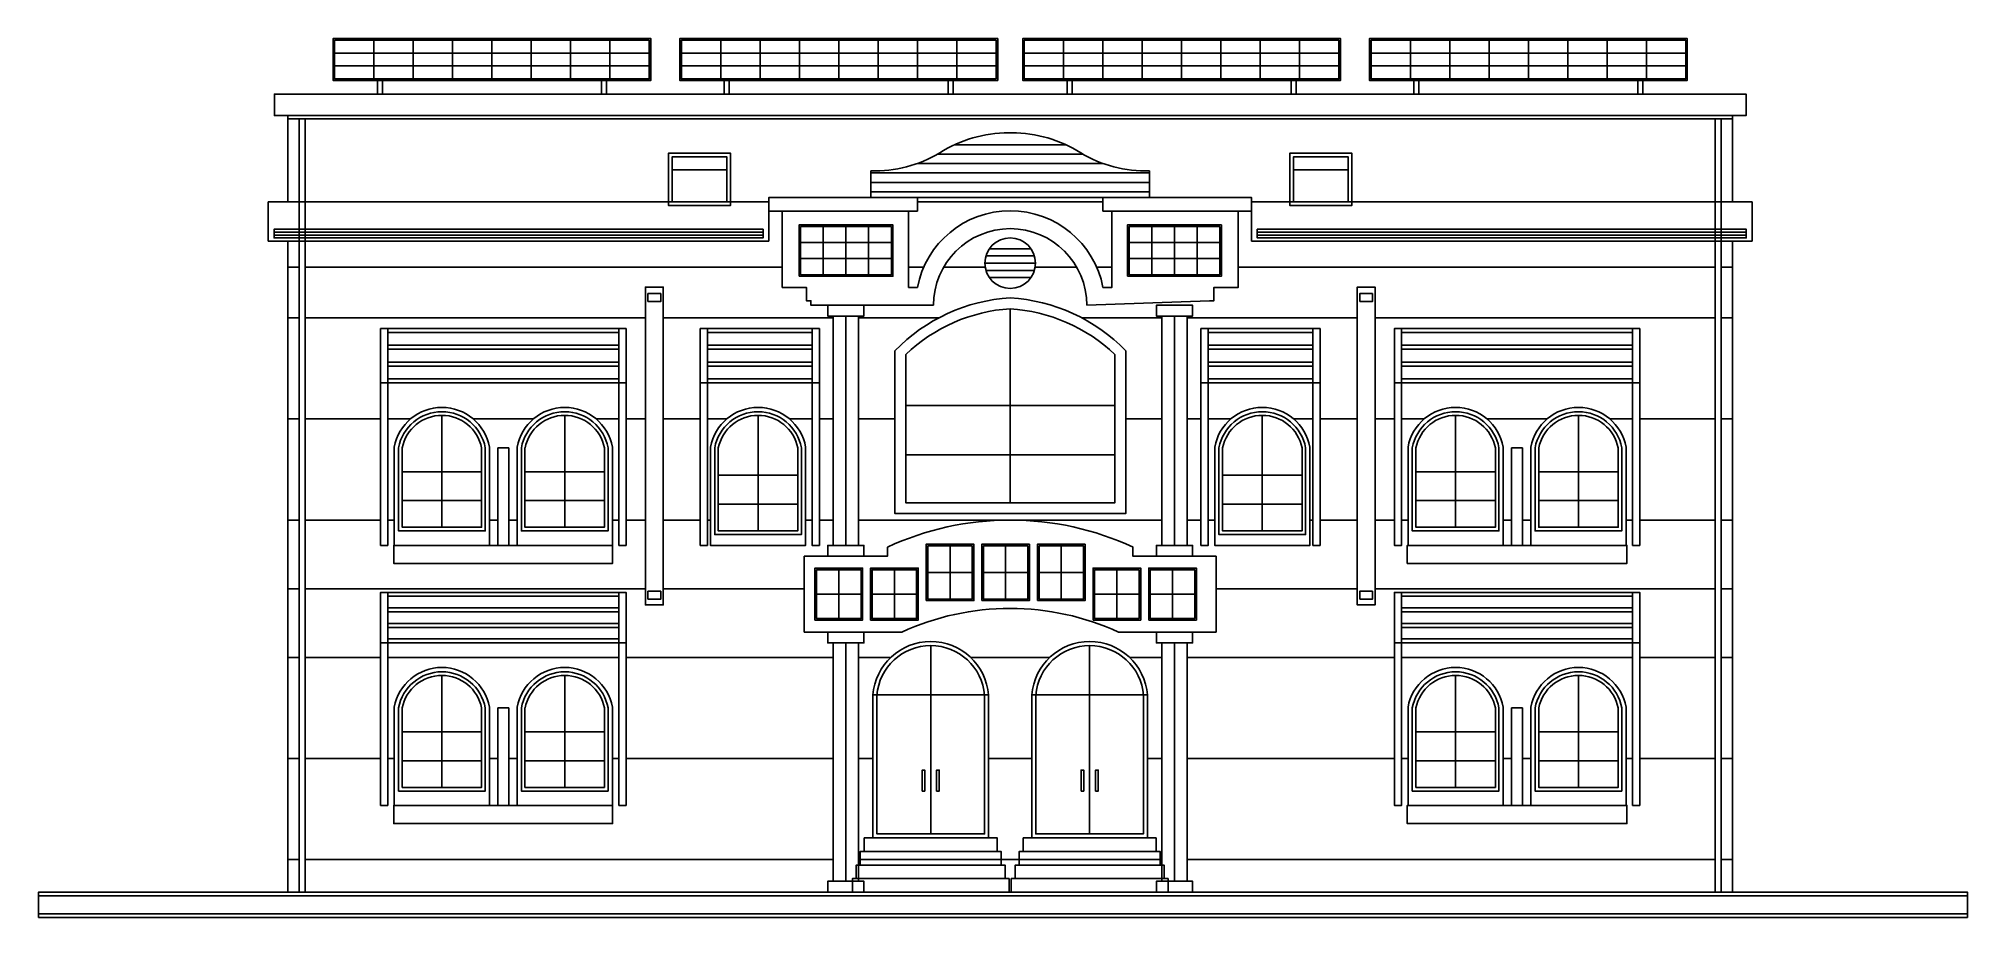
# Model space of a CAD drawing. Header units: inches. Extents: x 384.6 to 411.3, y 114.4 to 126.5.
import ezdxf

# ---------------------------------------------------------------- set-up
doc = ezdxf.new("R2010")
doc.units = ezdxf.units.IN
for name, color, linetype, lineweight in [('01_RETAINED_MASS', 7, 'Continuous', 25), ('02_RETAINED_PROFILES', 7, 'Continuous', 25), ('03_FULL_ARCHED_GLAZING', 7, 'Continuous', 25), ('04_SHADING_FINS', 7, 'Continuous', 25), ('05_SEGMENTED_BIPV', 7, 'Continuous', 25), ('06_VENTILATION', 7, 'Continuous', 25), ('07_ENTRANCES', 7, 'Continuous', 25), ('08_RAINWATER', 7, 'Continuous', 25)]:
    doc.layers.add(name, color=color, linetype=linetype, lineweight=lineweight)

msp = doc.modelspace()

# ---------------------------------------------------------------- linework, layer by layer
at = {"layer": '01_RETAINED_MASS'}
for points in [[(388.023, 125.475), (388.023, 125.43)], [(408.023, 125.475), (388.023, 125.475)], [(388.023, 125.43), (388.023, 124.28)], [(408.023, 125.43), (408.023, 125.475)], [(408.023, 124.28), (408.023, 125.43)], [(396.739, 124.28), (399.307, 124.28)], [(388.023, 123.737), (388.023, 123.375)], [(408.023, 123.375), (408.023, 123.737)], [(388.023, 123.375), (388.023, 122.675)], [(388.023, 123.375), (388.183, 123.375)], [(388.263, 123.375), (394.867, 123.375)], [(396.616, 123.375), (396.826, 123.375)], [(397.103, 123.375), (397.678, 123.375)], [(398.369, 123.375), (398.944, 123.375)], [(399.22, 123.375), (399.431, 123.375)], [(401.179, 123.375), (407.783, 123.375)], [(407.863, 123.375), (408.023, 123.375)], [(408.023, 122.675), (408.023, 123.375)], [(388.023, 122.675), (388.023, 121.275)], [(388.023, 122.675), (388.183, 122.675)], [(388.263, 122.675), (392.973, 122.675)], [(393.22, 122.675), (395.573, 122.675)], [(395.923, 122.675), (397.036, 122.675)], [(399.014, 122.675), (400.123, 122.675)], [(400.473, 122.675), (402.826, 122.675)], [(403.073, 122.675), (407.783, 122.675)], [(407.863, 122.675), (408.023, 122.675)], [(408.023, 121.275), (408.023, 122.675)], [(388.023, 121.275), (388.023, 119.875)], [(388.023, 121.275), (388.183, 121.275)], [(388.263, 121.275), (389.308, 121.275)], [(389.408, 121.275), (389.723, 121.275)], [(390.592, 121.275), (391.423, 121.275)], [(392.292, 121.275), (392.606, 121.275)], [(392.706, 121.275), (392.973, 121.275)], [(393.22, 121.275), (393.733, 121.275)], [(393.833, 121.275), (394.099, 121.275)], [(394.968, 121.275), (395.282, 121.275)], [(395.382, 121.275), (395.573, 121.275)], [(395.923, 121.275), (396.428, 121.275)], [(399.623, 121.275), (400.123, 121.275)], [(400.473, 121.275), (400.664, 121.275)], [(400.764, 121.275), (401.078, 121.275)], [(401.948, 121.275), (402.213, 121.275)], [(402.313, 121.275), (402.826, 121.275)], [(403.073, 121.275), (403.341, 121.275)], [(403.441, 121.275), (403.755, 121.275)], [(404.624, 121.275), (405.455, 121.275)], [(406.324, 121.275), (406.638, 121.275)], [(406.738, 121.275), (407.783, 121.275)], [(407.863, 121.275), (408.023, 121.275)], [(408.023, 119.875), (408.023, 121.275)], [(388.023, 119.875), (388.023, 118.925)], [(388.023, 119.875), (388.183, 119.875)], [(388.263, 119.875), (389.308, 119.875)], [(389.408, 119.875), (389.498, 119.875)], [(390.816, 119.875), (390.932, 119.875)], [(391.082, 119.875), (391.198, 119.875)], [(392.516, 119.875), (392.606, 119.875)], [(392.706, 119.875), (392.973, 119.875)], [(393.22, 119.875), (393.733, 119.875)], [(393.833, 119.875), (393.874, 119.875)], [(395.192, 119.875), (395.282, 119.875)], [(395.382, 119.875), (395.573, 119.875)], [(395.923, 119.875), (400.123, 119.875)], [(400.473, 119.875), (400.664, 119.875)], [(400.764, 119.875), (400.854, 119.875)], [(402.172, 119.875), (402.213, 119.875)], [(402.313, 119.875), (402.826, 119.875)], [(403.073, 119.875), (403.341, 119.875)], [(403.441, 119.875), (403.53, 119.875)], [(404.848, 119.875), (404.964, 119.875)], [(405.114, 119.875), (405.23, 119.875)], [(406.548, 119.875), (406.638, 119.875)], [(406.738, 119.875), (407.783, 119.875)], [(407.863, 119.875), (408.023, 119.875)], [(408.023, 118.925), (408.023, 119.875)], [(388.023, 118.925), (388.023, 117.975)], [(388.023, 118.925), (388.183, 118.925)], [(388.263, 118.925), (392.973, 118.925)], [(393.22, 118.925), (395.173, 118.925)], [(400.873, 118.925), (402.826, 118.925)], [(403.073, 118.925), (407.783, 118.925)], [(407.863, 118.925), (408.023, 118.925)], [(408.023, 117.975), (408.023, 118.925)], [(388.023, 117.975), (388.023, 116.575)], [(388.023, 117.975), (388.183, 117.975)], [(388.263, 117.975), (389.308, 117.975)], [(389.408, 117.975), (392.606, 117.975)], [(392.706, 117.975), (395.573, 117.975)], [(395.923, 117.975), (396.372, 117.975)], [(397.474, 117.975), (398.572, 117.975)], [(399.674, 117.975), (400.123, 117.975)], [(400.473, 117.975), (403.341, 117.975)], [(403.441, 117.975), (406.638, 117.975)], [(406.738, 117.975), (407.783, 117.975)], [(407.863, 117.975), (408.023, 117.975)], [(408.023, 116.575), (408.023, 117.975)], [(388.023, 116.575), (388.023, 115.175)], [(388.023, 116.575), (388.183, 116.575)], [(388.263, 116.575), (389.308, 116.575)], [(389.408, 116.575), (389.498, 116.575)], [(390.816, 116.575), (390.932, 116.575)], [(391.082, 116.575), (391.198, 116.575)], [(392.516, 116.575), (392.606, 116.575)], [(392.706, 116.575), (395.573, 116.575)], [(395.923, 116.575), (396.123, 116.575)], [(397.723, 116.575), (398.323, 116.575)], [(399.923, 116.575), (400.123, 116.575)], [(400.473, 116.575), (403.341, 116.575)], [(403.441, 116.575), (403.53, 116.575)], [(404.848, 116.575), (404.964, 116.575)], [(405.114, 116.575), (405.23, 116.575)], [(406.548, 116.575), (406.638, 116.575)], [(406.738, 116.575), (407.783, 116.575)], [(407.863, 116.575), (408.023, 116.575)], [(408.023, 115.175), (408.023, 116.575)], [(388.023, 115.175), (388.023, 114.725)], [(388.023, 115.175), (388.183, 115.175)], [(388.263, 115.175), (395.573, 115.175)], [(395.923, 115.175), (395.948, 115.175)], [(395.948, 115.175), (397.898, 115.175)], [(397.898, 115.175), (398.148, 115.175)], [(398.148, 115.175), (400.098, 115.175)], [(400.098, 115.175), (400.123, 115.175)], [(400.473, 115.175), (407.783, 115.175)], [(407.863, 115.175), (408.023, 115.175)], [(408.023, 114.725), (408.023, 115.175)], [(388.023, 114.725), (384.574, 114.725), (384.574, 114.675)], [(384.574, 114.675), (384.574, 114.425)], [(384.574, 114.675), (411.273, 114.675)], [(388.023, 114.725), (388.183, 114.725)], [(388.263, 114.725), (395.498, 114.725)], [(395.998, 114.725), (398.008, 114.725)], [(398.008, 114.725), (398.038, 114.725)], [(398.038, 114.725), (400.048, 114.725)], [(400.548, 114.725), (407.783, 114.725)], [(407.863, 114.725), (408.023, 114.725)], [(411.273, 114.675), (411.273, 114.725), (408.023, 114.725)], [(411.273, 114.425), (411.273, 114.675)], [(384.574, 114.425), (411.273, 114.425)], [(384.574, 114.425), (384.574, 114.375), (411.273, 114.375), (411.273, 114.425)]]:
    msp.add_lwpolyline(points, dxfattribs=at)
at = {"layer": '02_RETAINED_PROFILES'}
for points in [[(389.265, 125.771), (387.838, 125.771), (387.838, 125.475), (388.023, 125.475)], [(389.335, 125.771), (389.265, 125.771)], [(392.365, 125.771), (389.335, 125.771)], [(392.435, 125.771), (392.365, 125.771)], [(394.065, 125.771), (392.435, 125.771)], [(394.135, 125.771), (394.065, 125.771)], [(397.165, 125.771), (394.135, 125.771)], [(397.235, 125.771), (397.165, 125.771)], [(398.811, 125.771), (397.235, 125.771)], [(398.881, 125.771), (398.811, 125.771)], [(401.911, 125.771), (398.881, 125.771)], [(401.981, 125.771), (401.911, 125.771)], [(403.611, 125.771), (401.981, 125.771)], [(403.681, 125.771), (403.611, 125.771)], [(406.711, 125.771), (403.681, 125.771)], [(406.781, 125.771), (406.711, 125.771)], [(408.023, 125.475), (408.209, 125.475), (408.209, 125.771), (406.781, 125.771)], [(394.153, 124.28), (394.153, 124.953), (393.293, 124.953), (393.293, 124.28)], [(402.753, 124.28), (402.753, 124.953), (401.893, 124.953), (401.893, 124.28)], [(388.023, 124.28), (387.754, 124.28), (387.754, 123.737), (388.023, 123.737)], [(388.183, 124.28), (388.023, 124.28)], [(388.263, 124.28), (388.183, 124.28)], [(393.293, 124.28), (388.263, 124.28)], [(388.263, 123.737), (394.682, 123.737), (394.682, 124.153)], [(393.343, 124.28), (393.293, 124.28)], [(393.293, 124.28), (393.293, 124.23), (394.153, 124.23), (394.153, 124.28)], [(394.103, 124.28), (393.343, 124.28)], [(394.153, 124.28), (394.103, 124.28)], [(394.682, 124.28), (394.153, 124.28)], [(396.093, 124.338), (394.682, 124.338), (394.682, 124.28)], [(394.682, 124.153), (394.682, 124.28)], [(394.682, 124.153), (394.867, 124.153)], [(394.867, 123.375), (394.867, 124.153)], [(394.867, 124.153), (396.616, 124.153)], [(396.093, 124.338), (396.739, 124.338)], [(396.616, 124.153), (396.739, 124.153), (396.739, 124.28)], [(396.616, 124.153), (396.616, 123.375)], [(396.739, 124.28), (396.739, 124.338)], [(399.307, 124.338), (399.307, 124.28)], [(399.307, 124.338), (399.953, 124.338)], [(399.307, 124.28), (399.307, 124.153), (399.431, 124.153)], [(399.431, 123.375), (399.431, 124.153)], [(399.431, 124.153), (401.179, 124.153)], [(401.364, 124.28), (401.364, 124.338), (399.953, 124.338)], [(401.179, 124.153), (401.179, 123.375)], [(401.179, 124.153), (401.364, 124.153)], [(401.364, 124.28), (401.364, 124.153)], [(401.893, 124.28), (401.364, 124.28)], [(401.364, 124.153), (401.364, 123.737), (407.783, 123.737)], [(401.943, 124.28), (401.893, 124.28)], [(401.893, 124.28), (401.893, 124.23), (402.753, 124.23), (402.753, 124.28)], [(402.703, 124.28), (401.943, 124.28)], [(402.753, 124.28), (402.703, 124.28)], [(407.783, 124.28), (402.753, 124.28)], [(407.863, 124.28), (407.783, 124.28)], [(408.023, 124.28), (407.863, 124.28)], [(408.023, 123.737), (408.292, 123.737), (408.292, 124.28), (408.023, 124.28)], [(388.023, 123.737), (388.183, 123.737)], [(388.183, 123.737), (388.263, 123.737)], [(407.783, 123.737), (407.863, 123.737)], [(407.863, 123.737), (408.023, 123.737)], [(395.498, 122.848), (395.264, 122.848), (395.264, 122.91), (395.203, 122.91), (395.203, 123.095), (394.867, 123.095), (394.867, 123.375)], [(396.616, 123.375), (396.616, 123.095), (396.739, 123.095)], [(401.179, 123.375), (401.179, 123.095), (400.844, 123.095), (400.844, 122.91), (400.782, 122.91), (399.084, 122.848)], [(399.307, 123.095), (399.431, 123.095), (399.431, 123.375)], [(395.998, 122.848), (395.498, 122.848)], [(396.963, 122.848), (395.998, 122.848)], [(389.498, 120.886), (389.498, 119.875)], [(390.816, 119.875), (390.816, 120.886)], [(391.198, 120.886), (391.198, 119.875)], [(392.516, 119.875), (392.516, 120.886)], [(393.874, 120.886), (393.874, 119.875)], [(395.192, 119.875), (395.192, 120.886)], [(400.854, 120.886), (400.854, 119.875)], [(402.172, 119.875), (402.172, 120.886)], [(403.53, 120.886), (403.53, 119.875)], [(404.848, 119.875), (404.848, 120.886)], [(405.23, 120.886), (405.23, 119.875)], [(406.548, 119.875), (406.548, 120.886)], [(389.498, 119.875), (389.498, 119.525)], [(390.816, 119.525), (390.816, 119.875)], [(391.198, 119.875), (391.198, 119.525)], [(392.516, 119.525), (392.516, 119.875)], [(393.874, 119.875), (393.874, 119.525), (395.192, 119.525), (395.192, 119.875)], [(400.854, 119.875), (400.854, 119.525), (402.172, 119.525), (402.172, 119.875)], [(403.53, 119.875), (403.53, 119.525)], [(404.848, 119.525), (404.848, 119.875)], [(405.23, 119.875), (405.23, 119.525)], [(406.548, 119.525), (406.548, 119.875)], [(389.498, 119.525), (389.49, 119.525), (389.49, 119.275), (392.52, 119.275), (392.52, 119.525), (392.516, 119.525)], [(389.498, 119.525), (390.816, 119.525)], [(390.932, 119.525), (390.816, 119.525)], [(391.082, 119.525), (390.932, 119.525)], [(391.198, 119.525), (391.082, 119.525)], [(391.198, 119.525), (392.516, 119.525)], [(403.53, 119.525), (403.52, 119.525), (403.52, 119.275), (406.56, 119.275), (406.56, 119.525), (406.548, 119.525)], [(403.53, 119.525), (404.848, 119.525)], [(404.964, 119.525), (404.848, 119.525)], [(405.114, 119.525), (404.964, 119.525)], [(405.23, 119.525), (405.114, 119.525)], [(405.23, 119.525), (406.548, 119.525)], [(389.498, 117.286), (389.498, 116.575)], [(390.816, 116.575), (390.816, 117.286)], [(391.198, 117.286), (391.198, 116.575)], [(392.516, 116.575), (392.516, 117.286)], [(403.53, 117.286), (403.53, 116.575)], [(404.848, 116.575), (404.848, 117.286)], [(405.23, 117.286), (405.23, 116.575)], [(406.548, 116.575), (406.548, 117.286)], [(389.498, 116.575), (389.498, 115.925)], [(390.816, 115.925), (390.816, 116.575)], [(391.198, 116.575), (391.198, 115.925)], [(392.516, 115.925), (392.516, 116.575)], [(403.53, 116.575), (403.53, 115.925)], [(404.848, 115.925), (404.848, 116.575)], [(405.23, 116.575), (405.23, 115.925)], [(406.548, 115.925), (406.548, 116.575)], [(389.498, 115.925), (389.49, 115.925), (389.49, 115.675), (392.52, 115.675), (392.52, 115.925), (392.516, 115.925)], [(389.498, 115.925), (390.816, 115.925)], [(390.932, 115.925), (390.816, 115.925)], [(391.082, 115.925), (390.932, 115.925)], [(391.198, 115.925), (391.082, 115.925)], [(391.198, 115.925), (392.516, 115.925)], [(403.53, 115.925), (403.52, 115.925), (403.52, 115.675), (406.56, 115.675), (406.56, 115.925), (406.548, 115.925)], [(403.53, 115.925), (404.848, 115.925)], [(404.964, 115.925), (404.848, 115.925)], [(405.114, 115.925), (404.964, 115.925)], [(405.23, 115.925), (405.114, 115.925)], [(405.23, 115.925), (406.548, 115.925)]]:
    msp.add_lwpolyline(points, dxfattribs=at)
for centre, radius, start, end in [((398.023, 122.848), 1.308, 90, 169.1097), ((398.023, 122.848), 1.308, 10.8903, 90), ((398.023, 122.848), 1.061, 90, -180), ((398.023, 122.848), 1.061, 0, 90), ((390.157, 120.765), 0.67, 10.3889, 169.6111), ((391.857, 120.765), 0.67, 10.3889, 169.6111), ((394.533, 120.765), 0.67, 10.3889, 169.6111), ((401.513, 120.765), 0.67, 10.3889, 169.6111), ((404.189, 120.765), 0.67, 10.3889, 169.6111), ((405.889, 120.765), 0.67, 10.3889, 169.6111), ((390.157, 117.165), 0.67, 10.3889, 169.6111), ((391.857, 117.165), 0.67, 10.3889, 169.6111), ((404.189, 117.165), 0.67, 10.3889, 169.6111), ((405.889, 117.165), 0.67, 10.3889, 169.6111)]:
    msp.add_arc(centre, radius, start, end, dxfattribs=at)
at = {"layer": '03_FULL_ARCHED_GLAZING'}
for points in [[(394.103, 124.723), (394.103, 124.903), (393.343, 124.903), (393.343, 124.723)], [(393.343, 124.723), (393.343, 124.28)], [(394.103, 124.28), (394.103, 124.723)], [(402.703, 124.723), (402.703, 124.903), (401.943, 124.903), (401.943, 124.723)], [(401.943, 124.723), (401.943, 124.28)], [(402.703, 124.28), (402.703, 124.723)], [(398.023, 121.46), (398.023, 122.8)], [(396.428, 122.219), (396.428, 121.275)], [(396.578, 122.168), (396.578, 121.46)], [(399.473, 121.46), (399.473, 122.168)], [(399.623, 121.275), (399.623, 122.219)], [(390.157, 120.545), (390.157, 121.325)], [(391.857, 120.545), (391.857, 121.325)], [(394.533, 120.495), (394.533, 121.325)], [(396.428, 121.275), (396.428, 119.966), (399.623, 119.966), (399.623, 121.275)], [(396.578, 121.46), (396.578, 120.78)], [(396.578, 121.46), (398.023, 121.46)], [(398.023, 120.78), (398.023, 121.46)], [(398.023, 121.46), (399.473, 121.46)], [(399.473, 120.78), (399.473, 121.46)], [(401.513, 120.495), (401.513, 121.325)], [(404.189, 120.545), (404.189, 121.325)], [(405.889, 120.545), (405.889, 121.325)], [(389.557, 120.875), (389.557, 119.725), (390.757, 119.725), (390.757, 120.875)], [(389.607, 120.875), (389.607, 120.545)], [(390.707, 120.545), (390.707, 120.875)], [(391.257, 120.875), (391.257, 119.725), (392.457, 119.725), (392.457, 120.875)], [(391.307, 120.875), (391.307, 120.545)], [(392.407, 120.545), (392.407, 120.875)], [(393.933, 120.875), (393.933, 119.675), (395.133, 119.675), (395.133, 120.875)], [(393.983, 120.875), (393.983, 120.495)], [(395.083, 120.495), (395.083, 120.875)], [(396.578, 120.78), (398.023, 120.78)], [(396.578, 120.78), (396.578, 120.116), (398.023, 120.116)], [(398.023, 120.116), (399.473, 120.116), (399.473, 120.78)], [(398.023, 120.116), (398.023, 120.78)], [(398.023, 120.78), (399.473, 120.78)], [(400.913, 120.875), (400.913, 119.675), (402.113, 119.675), (402.113, 120.875)], [(400.963, 120.875), (400.963, 120.495)], [(402.063, 120.495), (402.063, 120.875)], [(403.589, 120.875), (403.589, 119.725), (404.789, 119.725), (404.789, 120.875)], [(403.639, 120.875), (403.639, 120.545)], [(404.739, 120.545), (404.739, 120.875)], [(405.289, 120.875), (405.289, 119.725), (406.489, 119.725), (406.489, 120.875)], [(405.339, 120.875), (405.339, 120.545)], [(406.439, 120.545), (406.439, 120.875)], [(389.607, 120.545), (389.607, 120.145)], [(389.607, 120.545), (390.157, 120.545)], [(390.157, 120.145), (390.157, 120.545)], [(390.157, 120.545), (390.707, 120.545)], [(390.707, 120.145), (390.707, 120.545)], [(391.307, 120.545), (391.307, 120.145)], [(391.307, 120.545), (391.857, 120.545)], [(391.857, 120.145), (391.857, 120.545)], [(391.857, 120.545), (392.407, 120.545)], [(392.407, 120.145), (392.407, 120.545)], [(393.983, 120.495), (393.983, 120.095)], [(393.983, 120.495), (394.533, 120.495)], [(394.533, 120.095), (394.533, 120.495)], [(394.533, 120.495), (395.083, 120.495)], [(395.083, 120.095), (395.083, 120.495)], [(400.963, 120.495), (400.963, 120.095)], [(400.963, 120.495), (401.513, 120.495)], [(401.513, 120.095), (401.513, 120.495)], [(401.513, 120.495), (402.063, 120.495)], [(402.063, 120.095), (402.063, 120.495)], [(403.639, 120.545), (403.639, 120.145)], [(403.639, 120.545), (404.189, 120.545)], [(404.189, 120.145), (404.189, 120.545)], [(404.189, 120.545), (404.739, 120.545)], [(404.739, 120.145), (404.739, 120.545)], [(405.339, 120.545), (405.339, 120.145)], [(405.339, 120.545), (405.889, 120.545)], [(405.889, 120.145), (405.889, 120.545)], [(405.889, 120.545), (406.439, 120.545)], [(406.439, 120.145), (406.439, 120.545)], [(389.607, 120.145), (390.157, 120.145)], [(389.607, 120.145), (389.607, 119.775), (390.157, 119.775)], [(390.157, 119.775), (390.707, 119.775), (390.707, 120.145)], [(390.157, 119.775), (390.157, 120.145)], [(390.157, 120.145), (390.707, 120.145)], [(391.307, 120.145), (391.857, 120.145)], [(391.307, 120.145), (391.307, 119.775), (391.857, 119.775)], [(391.857, 119.775), (392.407, 119.775), (392.407, 120.145)], [(391.857, 119.775), (391.857, 120.145)], [(391.857, 120.145), (392.407, 120.145)], [(393.983, 120.095), (394.533, 120.095)], [(393.983, 120.095), (393.983, 119.725), (394.533, 119.725)], [(394.533, 119.725), (395.083, 119.725), (395.083, 120.095)], [(394.533, 119.725), (394.533, 120.095)], [(394.533, 120.095), (395.083, 120.095)], [(400.963, 120.095), (401.513, 120.095)], [(400.963, 120.095), (400.963, 119.725), (401.513, 119.725)], [(401.513, 119.725), (402.063, 119.725), (402.063, 120.095)], [(401.513, 119.725), (401.513, 120.095)], [(401.513, 120.095), (402.063, 120.095)], [(403.639, 120.145), (404.189, 120.145)], [(403.639, 120.145), (403.639, 119.775), (404.189, 119.775)], [(404.189, 119.775), (404.739, 119.775), (404.739, 120.145)], [(404.189, 119.775), (404.189, 120.145)], [(404.189, 120.145), (404.739, 120.145)], [(405.339, 120.145), (405.889, 120.145)], [(405.339, 120.145), (405.339, 119.775), (405.889, 119.775)], [(405.889, 119.775), (406.439, 119.775), (406.439, 120.145)], [(405.889, 119.775), (405.889, 120.145)], [(405.889, 120.145), (406.439, 120.145)], [(396.923, 117.454), (396.923, 118.139)], [(399.123, 117.454), (399.123, 118.139)], [(390.157, 116.945), (390.157, 117.725)], [(391.857, 116.945), (391.857, 117.725)], [(404.189, 116.945), (404.189, 117.725)], [(405.889, 116.945), (405.889, 117.725)], [(389.557, 117.275), (389.557, 116.125), (390.757, 116.125), (390.757, 117.275)], [(389.607, 117.275), (389.607, 116.945)], [(390.707, 116.945), (390.707, 117.275)], [(391.257, 117.275), (391.257, 116.125), (392.457, 116.125), (392.457, 117.275)], [(391.307, 117.275), (391.307, 116.945)], [(392.407, 116.945), (392.407, 117.275)], [(396.178, 117.45), (396.178, 115.53), (396.923, 115.53)], [(396.923, 115.53), (396.923, 117.454)], [(396.923, 115.53), (397.668, 115.53), (397.668, 117.45)], [(398.378, 117.45), (398.378, 115.53), (399.123, 115.53)], [(399.123, 115.53), (399.123, 117.454)], [(399.123, 115.53), (399.868, 115.53), (399.868, 117.45)], [(403.589, 117.275), (403.589, 116.125), (404.789, 116.125), (404.789, 117.275)], [(403.639, 117.275), (403.639, 116.945)], [(404.739, 116.945), (404.739, 117.275)], [(405.289, 117.275), (405.289, 116.125), (406.489, 116.125), (406.489, 117.275)], [(405.339, 117.275), (405.339, 116.945)], [(406.439, 116.945), (406.439, 117.275)], [(389.607, 116.945), (389.607, 116.545)], [(389.607, 116.945), (390.157, 116.945)], [(390.157, 116.545), (390.157, 116.945)], [(390.157, 116.945), (390.707, 116.945)], [(390.707, 116.545), (390.707, 116.945)], [(391.307, 116.945), (391.307, 116.545)], [(391.307, 116.945), (391.857, 116.945)], [(391.857, 116.545), (391.857, 116.945)], [(391.857, 116.945), (392.407, 116.945)], [(392.407, 116.545), (392.407, 116.945)], [(403.639, 116.945), (403.639, 116.545)], [(403.639, 116.945), (404.189, 116.945)], [(404.189, 116.545), (404.189, 116.945)], [(404.189, 116.945), (404.739, 116.945)], [(404.739, 116.545), (404.739, 116.945)], [(405.339, 116.945), (405.339, 116.545)], [(405.339, 116.945), (405.889, 116.945)], [(405.889, 116.545), (405.889, 116.945)], [(405.889, 116.945), (406.439, 116.945)], [(406.439, 116.545), (406.439, 116.945)], [(389.607, 116.545), (390.157, 116.545)], [(389.607, 116.545), (389.607, 116.175), (390.157, 116.175)], [(390.157, 116.175), (390.707, 116.175), (390.707, 116.545)], [(390.157, 116.175), (390.157, 116.545)], [(390.157, 116.545), (390.707, 116.545)], [(391.307, 116.545), (391.857, 116.545)], [(391.307, 116.545), (391.307, 116.175), (391.857, 116.175)], [(391.857, 116.175), (392.407, 116.175), (392.407, 116.545)], [(391.857, 116.175), (391.857, 116.545)], [(391.857, 116.545), (392.407, 116.545)], [(403.639, 116.545), (404.189, 116.545)], [(403.639, 116.545), (403.639, 116.175), (404.189, 116.175)], [(404.189, 116.175), (404.739, 116.175), (404.739, 116.545)], [(404.189, 116.175), (404.189, 116.545)], [(404.189, 116.545), (404.739, 116.545)], [(405.339, 116.545), (405.889, 116.545)], [(405.339, 116.545), (405.339, 116.175), (405.889, 116.175)], [(405.889, 116.175), (406.439, 116.175), (406.439, 116.545)], [(405.889, 116.175), (405.889, 116.545)], [(405.889, 116.545), (406.439, 116.545)]]:
    msp.add_lwpolyline(points, dxfattribs=at)
for centre, radius, start, end in [((398.16, 120.547), 2.407, 93.2544, 136.0066), ((397.886, 120.535), 2.419, 44.1217, 86.7603), ((398.17, 120.496), 2.309, 93.6534, 133.5935), ((397.876, 120.482), 2.322, 46.5426, 86.3634), ((390.157, 120.765), 0.61, 10.3889, 169.6111), ((390.157, 120.764), 0.561, 11.4212, 168.5788), ((391.857, 120.765), 0.61, 10.3889, 169.6111), ((391.857, 120.764), 0.561, 11.4212, 168.5788), ((394.533, 120.765), 0.61, 10.3889, 169.6111), ((394.533, 120.764), 0.561, 11.4212, 168.5788), ((401.513, 120.765), 0.61, 10.3889, 169.6111), ((401.513, 120.764), 0.561, 11.4212, 168.5788), ((404.189, 120.765), 0.61, 10.3889, 169.6111), ((404.189, 120.764), 0.561, 11.4212, 168.5788), ((405.889, 120.765), 0.61, 10.3889, 169.6111), ((405.889, 120.764), 0.561, 11.4212, 168.5788), ((396.923, 117.392), 0.747, 4.4316, 175.5684), ((399.123, 117.392), 0.747, 4.4316, 175.5684), ((390.157, 117.165), 0.61, 10.3889, 169.6111), ((391.857, 117.165), 0.61, 10.3889, 169.6111), ((404.189, 117.165), 0.61, 10.3889, 169.6111), ((405.889, 117.165), 0.61, 10.3889, 169.6111), ((390.157, 117.164), 0.561, 11.4212, 168.5788), ((391.857, 117.164), 0.561, 11.4212, 168.5788), ((404.189, 117.164), 0.561, 11.4212, 168.5788), ((405.889, 117.164), 0.561, 11.4212, 168.5788)]:
    msp.add_arc(centre, radius, start, end, dxfattribs=at)
at = {"layer": '04_SHADING_FINS'}
for points in [[(389.265, 125.96), (389.265, 125.771)], [(389.335, 125.96), (389.265, 125.96)], [(389.335, 125.771), (389.335, 125.96)], [(392.365, 125.96), (392.365, 125.771)], [(392.435, 125.96), (392.365, 125.96)], [(392.435, 125.771), (392.435, 125.96)], [(394.065, 125.96), (394.065, 125.771)], [(394.135, 125.96), (394.065, 125.96)], [(394.135, 125.771), (394.135, 125.96)], [(397.165, 125.96), (397.165, 125.771)], [(397.235, 125.96), (397.165, 125.96)], [(397.235, 125.771), (397.235, 125.96)], [(398.811, 125.96), (398.811, 125.771)], [(398.881, 125.96), (398.811, 125.96)], [(398.881, 125.771), (398.881, 125.96)], [(401.911, 125.96), (401.911, 125.771)], [(401.981, 125.96), (401.911, 125.96)], [(401.981, 125.771), (401.981, 125.96)], [(403.611, 125.96), (403.611, 125.771)], [(403.681, 125.96), (403.611, 125.96)], [(403.681, 125.771), (403.681, 125.96)], [(406.711, 125.96), (406.711, 125.771)], [(406.781, 125.96), (406.711, 125.96)], [(406.781, 125.771), (406.781, 125.96)], [(395.498, 122.848), (395.498, 122.698), (395.573, 122.698)], [(395.923, 122.698), (395.998, 122.698), (395.998, 122.848)], [(400.473, 122.698), (400.548, 122.698), (400.548, 122.848), (400.048, 122.848), (400.048, 122.698), (400.123, 122.698)], [(395.573, 122.698), (395.573, 122.675)], [(395.748, 122.698), (395.573, 122.698)], [(395.573, 122.675), (395.573, 121.275)], [(395.748, 119.525), (395.748, 122.698)], [(395.923, 122.698), (395.748, 122.698)], [(395.923, 122.675), (395.923, 122.698)], [(395.923, 121.275), (395.923, 122.675)], [(400.123, 122.698), (400.123, 122.675)], [(400.298, 122.698), (400.123, 122.698)], [(400.123, 122.675), (400.123, 121.275)], [(400.298, 119.525), (400.298, 122.698)], [(400.473, 122.698), (400.298, 122.698)], [(400.473, 122.675), (400.473, 122.698)], [(400.473, 121.275), (400.473, 122.675)], [(389.408, 122.525), (389.308, 122.525), (389.308, 121.775)], [(389.408, 122.47), (389.408, 122.525)], [(392.606, 122.525), (389.408, 122.525)], [(389.408, 122.294), (389.408, 122.47)], [(389.408, 122.47), (392.606, 122.47)], [(389.408, 122.239), (389.408, 122.294)], [(392.606, 122.294), (389.408, 122.294)], [(392.606, 122.525), (392.606, 122.47)], [(392.706, 121.775), (392.706, 122.525), (392.606, 122.525)], [(392.606, 122.47), (392.606, 122.294)], [(392.606, 122.294), (392.606, 122.239)], [(393.833, 122.525), (393.733, 122.525), (393.733, 121.775)], [(393.833, 122.47), (393.833, 122.525)], [(395.282, 122.525), (393.833, 122.525)], [(393.833, 122.294), (393.833, 122.47)], [(393.833, 122.47), (395.282, 122.47)], [(393.833, 122.239), (393.833, 122.294)], [(395.282, 122.294), (393.833, 122.294)], [(395.282, 122.525), (395.282, 122.47)], [(395.382, 121.775), (395.382, 122.525), (395.282, 122.525)], [(395.282, 122.47), (395.282, 122.294)], [(395.282, 122.294), (395.282, 122.239)], [(400.764, 122.525), (400.664, 122.525), (400.664, 121.775)], [(400.764, 122.47), (400.764, 122.525)], [(402.213, 122.525), (400.764, 122.525)], [(400.764, 122.294), (400.764, 122.47)], [(400.764, 122.47), (402.213, 122.47)], [(400.764, 122.239), (400.764, 122.294)], [(402.213, 122.294), (400.764, 122.294)], [(402.213, 122.525), (402.213, 122.47)], [(402.313, 121.775), (402.313, 122.525), (402.213, 122.525)], [(402.213, 122.47), (402.213, 122.294)], [(402.213, 122.294), (402.213, 122.239)], [(403.441, 122.525), (403.341, 122.525), (403.341, 121.775)], [(403.441, 122.47), (403.441, 122.525)], [(406.638, 122.525), (403.441, 122.525)], [(403.441, 122.294), (403.441, 122.47)], [(403.441, 122.47), (406.638, 122.47)], [(403.441, 122.239), (403.441, 122.294)], [(406.638, 122.294), (403.441, 122.294)], [(406.638, 122.525), (406.638, 122.47)], [(406.738, 121.775), (406.738, 122.525), (406.638, 122.525)], [(406.638, 122.47), (406.638, 122.294)], [(406.638, 122.294), (406.638, 122.239)], [(389.408, 122.062), (389.408, 122.239)], [(389.408, 122.239), (392.606, 122.239)], [(389.408, 122.007), (389.408, 122.062)], [(392.606, 122.062), (389.408, 122.062)], [(392.606, 122.239), (392.606, 122.062)], [(392.606, 122.062), (392.606, 122.007)], [(393.833, 122.062), (393.833, 122.239)], [(393.833, 122.239), (395.282, 122.239)], [(393.833, 122.007), (393.833, 122.062)], [(395.282, 122.062), (393.833, 122.062)], [(395.282, 122.239), (395.282, 122.062)], [(395.282, 122.062), (395.282, 122.007)], [(400.764, 122.062), (400.764, 122.239)], [(400.764, 122.239), (402.213, 122.239)], [(400.764, 122.007), (400.764, 122.062)], [(402.213, 122.062), (400.764, 122.062)], [(402.213, 122.239), (402.213, 122.062)], [(402.213, 122.062), (402.213, 122.007)], [(403.441, 122.062), (403.441, 122.239)], [(403.441, 122.239), (406.638, 122.239)], [(403.441, 122.007), (403.441, 122.062)], [(406.638, 122.062), (403.441, 122.062)], [(406.638, 122.239), (406.638, 122.062)], [(406.638, 122.062), (406.638, 122.007)], [(389.308, 121.775), (389.308, 121.275)], [(389.308, 121.775), (389.408, 121.775)], [(389.408, 121.83), (389.408, 122.007)], [(389.408, 122.007), (392.606, 122.007)], [(389.408, 121.775), (389.408, 121.83)], [(392.606, 121.83), (389.408, 121.83)], [(389.408, 121.275), (389.408, 121.775)], [(389.408, 121.775), (392.606, 121.775)], [(392.606, 122.007), (392.606, 121.83)], [(392.606, 121.83), (392.606, 121.775)], [(392.606, 121.775), (392.606, 121.275)], [(392.606, 121.775), (392.706, 121.775)], [(392.706, 121.275), (392.706, 121.775)], [(393.733, 121.775), (393.733, 121.275)], [(393.733, 121.775), (393.833, 121.775)], [(393.833, 121.83), (393.833, 122.007)], [(393.833, 122.007), (395.282, 122.007)], [(393.833, 121.775), (393.833, 121.83)], [(395.282, 121.83), (393.833, 121.83)], [(393.833, 121.275), (393.833, 121.775)], [(393.833, 121.775), (395.282, 121.775)], [(395.282, 122.007), (395.282, 121.83)], [(395.282, 121.83), (395.282, 121.775)], [(395.282, 121.775), (395.282, 121.275)], [(395.282, 121.775), (395.382, 121.775)], [(395.382, 121.275), (395.382, 121.775)], [(400.664, 121.775), (400.664, 121.275)], [(400.664, 121.775), (400.764, 121.775)], [(400.764, 121.83), (400.764, 122.007)], [(400.764, 122.007), (402.213, 122.007)], [(400.764, 121.775), (400.764, 121.83)], [(402.213, 121.83), (400.764, 121.83)], [(400.764, 121.275), (400.764, 121.775)], [(400.764, 121.775), (402.213, 121.775)], [(402.213, 122.007), (402.213, 121.83)], [(402.213, 121.83), (402.213, 121.775)], [(402.213, 121.775), (402.213, 121.275)], [(402.213, 121.775), (402.313, 121.775)], [(402.313, 121.275), (402.313, 121.775)], [(403.341, 121.775), (403.341, 121.275)], [(403.341, 121.775), (403.441, 121.775)], [(403.441, 121.83), (403.441, 122.007)], [(403.441, 122.007), (406.638, 122.007)], [(403.441, 121.775), (403.441, 121.83)], [(406.638, 121.83), (403.441, 121.83)], [(403.441, 121.275), (403.441, 121.775)], [(403.441, 121.775), (406.638, 121.775)], [(406.638, 122.007), (406.638, 121.83)], [(406.638, 121.83), (406.638, 121.775)], [(406.638, 121.775), (406.638, 121.275)], [(406.638, 121.775), (406.738, 121.775)], [(406.738, 121.275), (406.738, 121.775)], [(389.308, 121.275), (389.308, 119.875)], [(389.408, 119.875), (389.408, 121.275)], [(392.606, 121.275), (392.606, 119.875)], [(392.706, 119.875), (392.706, 121.275)], [(393.733, 121.275), (393.733, 119.875)], [(393.833, 119.875), (393.833, 121.275)], [(395.282, 121.275), (395.282, 119.875)], [(395.382, 119.875), (395.382, 121.275)], [(395.573, 121.275), (395.573, 119.875)], [(395.923, 119.875), (395.923, 121.275)], [(400.123, 121.275), (400.123, 119.875)], [(400.473, 119.875), (400.473, 121.275)], [(400.664, 121.275), (400.664, 119.875)], [(400.764, 119.875), (400.764, 121.275)], [(402.213, 121.275), (402.213, 119.875)], [(402.313, 119.875), (402.313, 121.275)], [(403.341, 121.275), (403.341, 119.875)], [(403.441, 119.875), (403.441, 121.275)], [(406.638, 121.275), (406.638, 119.875)], [(406.738, 119.875), (406.738, 121.275)], [(391.082, 119.875), (391.082, 120.875), (390.932, 120.875), (390.932, 119.875)], [(405.114, 119.875), (405.114, 120.875), (404.964, 120.875), (404.964, 119.875)], [(389.308, 119.875), (389.308, 119.525), (389.408, 119.525), (389.408, 119.875)], [(390.932, 119.875), (390.932, 119.525)], [(391.082, 119.525), (391.082, 119.875)], [(392.606, 119.875), (392.606, 119.525), (392.706, 119.525), (392.706, 119.875)], [(393.733, 119.875), (393.733, 119.525), (393.833, 119.525), (393.833, 119.875)], [(395.282, 119.875), (395.282, 119.525), (395.382, 119.525), (395.382, 119.875)], [(395.573, 119.875), (395.573, 119.525)], [(395.923, 119.525), (395.923, 119.875)], [(400.123, 119.875), (400.123, 119.525)], [(400.473, 119.525), (400.473, 119.875)], [(400.664, 119.875), (400.664, 119.525), (400.764, 119.525), (400.764, 119.875)], [(402.213, 119.875), (402.213, 119.525), (402.313, 119.525), (402.313, 119.875)], [(403.341, 119.875), (403.341, 119.525), (403.441, 119.525), (403.441, 119.875)], [(404.964, 119.875), (404.964, 119.525)], [(405.114, 119.525), (405.114, 119.875)], [(406.638, 119.875), (406.638, 119.525), (406.738, 119.525), (406.738, 119.875)], [(395.573, 119.525), (395.498, 119.525), (395.498, 119.375)], [(395.498, 119.375), (395.998, 119.375)], [(395.573, 119.525), (395.748, 119.525)], [(395.748, 119.525), (395.923, 119.525)], [(395.998, 119.375), (395.998, 119.525), (395.923, 119.525)], [(400.123, 119.525), (400.048, 119.525), (400.048, 119.375)], [(400.048, 119.375), (400.548, 119.375)], [(400.123, 119.525), (400.298, 119.525)], [(400.298, 119.525), (400.473, 119.525)], [(400.548, 119.375), (400.548, 119.525), (400.473, 119.525)], [(389.408, 118.875), (389.308, 118.875), (389.308, 118.175)], [(389.408, 118.82), (389.408, 118.875)], [(392.606, 118.875), (389.408, 118.875)], [(389.408, 118.66), (389.408, 118.82)], [(389.408, 118.82), (392.606, 118.82)], [(392.606, 118.875), (392.606, 118.82)], [(392.706, 118.175), (392.706, 118.875), (392.606, 118.875)], [(392.606, 118.82), (392.606, 118.66)], [(403.441, 118.875), (403.341, 118.875), (403.341, 118.175)], [(403.441, 118.82), (403.441, 118.875)], [(406.638, 118.875), (403.441, 118.875)], [(403.441, 118.66), (403.441, 118.82)], [(403.441, 118.82), (406.638, 118.82)], [(406.638, 118.875), (406.638, 118.82)], [(406.738, 118.175), (406.738, 118.875), (406.638, 118.875)], [(406.638, 118.82), (406.638, 118.66)], [(389.408, 118.605), (389.408, 118.66)], [(392.606, 118.66), (389.408, 118.66)], [(389.408, 118.445), (389.408, 118.605)], [(389.408, 118.605), (392.606, 118.605)], [(392.606, 118.66), (392.606, 118.605)], [(392.606, 118.605), (392.606, 118.445)], [(403.441, 118.605), (403.441, 118.66)], [(406.638, 118.66), (403.441, 118.66)], [(403.441, 118.445), (403.441, 118.605)], [(403.441, 118.605), (406.638, 118.605)], [(406.638, 118.66), (406.638, 118.605)], [(406.638, 118.605), (406.638, 118.445)], [(389.408, 118.39), (389.408, 118.445)], [(392.606, 118.445), (389.408, 118.445)], [(389.408, 118.23), (389.408, 118.39)], [(389.408, 118.39), (392.606, 118.39)], [(392.606, 118.445), (392.606, 118.39)], [(392.606, 118.39), (392.606, 118.23)], [(395.998, 118.325), (395.498, 118.325)], [(395.498, 118.325), (395.498, 118.175), (395.573, 118.175)], [(395.923, 118.175), (395.998, 118.175), (395.998, 118.325)], [(400.548, 118.325), (400.048, 118.325)], [(400.048, 118.325), (400.048, 118.175), (400.123, 118.175)], [(400.473, 118.175), (400.548, 118.175), (400.548, 118.325)], [(403.441, 118.39), (403.441, 118.445)], [(406.638, 118.445), (403.441, 118.445)], [(403.441, 118.23), (403.441, 118.39)], [(403.441, 118.39), (406.638, 118.39)], [(406.638, 118.445), (406.638, 118.39)], [(406.638, 118.39), (406.638, 118.23)], [(389.308, 118.175), (389.308, 117.975)], [(389.308, 118.175), (389.408, 118.175)], [(389.408, 118.175), (389.408, 118.23)], [(392.606, 118.23), (389.408, 118.23)], [(389.408, 117.975), (389.408, 118.175)], [(389.408, 118.175), (392.606, 118.175)], [(392.606, 118.23), (392.606, 118.175)], [(392.606, 118.175), (392.606, 117.975)], [(392.606, 118.175), (392.706, 118.175)], [(392.706, 117.975), (392.706, 118.175)], [(395.573, 118.175), (395.573, 117.975)], [(395.748, 118.175), (395.573, 118.175)], [(395.748, 114.875), (395.748, 118.175)], [(395.923, 118.175), (395.748, 118.175)], [(395.923, 117.975), (395.923, 118.175)], [(400.123, 118.175), (400.123, 117.975)], [(400.298, 118.175), (400.123, 118.175)], [(400.298, 114.875), (400.298, 118.175)], [(400.473, 118.175), (400.298, 118.175)], [(400.473, 117.975), (400.473, 118.175)], [(403.341, 118.175), (403.341, 117.975)], [(403.341, 118.175), (403.441, 118.175)], [(403.441, 118.175), (403.441, 118.23)], [(406.638, 118.23), (403.441, 118.23)], [(403.441, 117.975), (403.441, 118.175)], [(403.441, 118.175), (406.638, 118.175)], [(406.638, 118.23), (406.638, 118.175)], [(406.638, 118.175), (406.638, 117.975)], [(406.638, 118.175), (406.738, 118.175)], [(406.738, 117.975), (406.738, 118.175)], [(389.308, 117.975), (389.308, 116.575)], [(389.408, 116.575), (389.408, 117.975)], [(392.606, 117.975), (392.606, 116.575)], [(392.706, 116.575), (392.706, 117.975)], [(395.573, 117.975), (395.573, 116.575)], [(395.923, 116.575), (395.923, 117.975)], [(400.123, 117.975), (400.123, 116.575)], [(400.473, 116.575), (400.473, 117.975)], [(403.341, 117.975), (403.341, 116.575)], [(403.441, 116.575), (403.441, 117.975)], [(406.638, 117.975), (406.638, 116.575)], [(406.738, 116.575), (406.738, 117.975)], [(391.082, 116.575), (391.082, 117.275), (390.932, 117.275), (390.932, 116.575)], [(405.114, 116.575), (405.114, 117.275), (404.964, 117.275), (404.964, 116.575)], [(389.308, 116.575), (389.308, 115.925), (389.408, 115.925), (389.408, 116.575)], [(390.932, 116.575), (390.932, 115.925)], [(391.082, 115.925), (391.082, 116.575)], [(392.606, 116.575), (392.606, 115.925), (392.706, 115.925), (392.706, 116.575)], [(395.573, 116.575), (395.573, 115.175)], [(395.923, 115.175), (395.923, 116.575)], [(400.123, 116.575), (400.123, 115.175)], [(400.473, 115.175), (400.473, 116.575)], [(403.341, 116.575), (403.341, 115.925), (403.441, 115.925), (403.441, 116.575)], [(404.964, 116.575), (404.964, 115.925)], [(405.114, 115.925), (405.114, 116.575)], [(406.638, 116.575), (406.638, 115.925), (406.738, 115.925), (406.738, 116.575)], [(395.573, 115.175), (395.573, 114.875)], [(395.923, 115.1), (395.923, 115.175)], [(395.923, 114.913), (395.923, 115.1)], [(400.123, 115.175), (400.123, 115.1)], [(400.123, 115.1), (400.123, 114.913)], [(400.473, 114.875), (400.473, 115.175)], [(395.573, 114.875), (395.498, 114.875), (395.498, 114.725)], [(395.573, 114.875), (395.748, 114.875)], [(395.748, 114.875), (395.838, 114.875)], [(395.838, 114.875), (395.923, 114.875)], [(395.923, 114.875), (395.923, 114.913)], [(395.998, 114.725), (395.998, 114.875), (395.923, 114.875)], [(400.123, 114.875), (400.048, 114.875), (400.048, 114.725)], [(400.123, 114.913), (400.123, 114.875)], [(400.123, 114.875), (400.208, 114.875)], [(400.208, 114.875), (400.298, 114.875)], [(400.298, 114.875), (400.473, 114.875)], [(400.548, 114.725), (400.548, 114.875), (400.473, 114.875)], [(395.498, 114.725), (395.838, 114.725)], [(395.838, 114.725), (395.998, 114.725)], [(400.048, 114.725), (400.208, 114.725)], [(400.208, 114.725), (400.548, 114.725)]]:
    msp.add_lwpolyline(points, dxfattribs=at)
at = {"layer": '05_SEGMENTED_BIPV'}
for points in [[(392.435, 125.96), (393.05, 125.96), (393.05, 126.54), (388.65, 126.54), (388.65, 125.96), (389.265, 125.96)], [(389.216, 126.518), (388.672, 126.518), (388.672, 126.339)], [(388.672, 126.339), (388.672, 126.161)], [(388.672, 126.339), (389.216, 126.339)], [(389.216, 126.339), (389.216, 126.518)], [(389.761, 126.518), (389.216, 126.518)], [(389.216, 126.161), (389.216, 126.339)], [(389.216, 126.339), (389.761, 126.339)], [(389.761, 126.339), (389.761, 126.518)], [(390.305, 126.518), (389.761, 126.518)], [(389.761, 126.161), (389.761, 126.339)], [(389.761, 126.339), (390.305, 126.339)], [(390.305, 126.339), (390.305, 126.518)], [(390.85, 126.518), (390.305, 126.518)], [(390.305, 126.161), (390.305, 126.339)], [(390.305, 126.339), (390.85, 126.339)], [(390.85, 126.339), (390.85, 126.518)], [(391.394, 126.518), (390.85, 126.518)], [(390.85, 126.161), (390.85, 126.339)], [(390.85, 126.339), (391.394, 126.339)], [(391.394, 126.339), (391.394, 126.518)], [(391.939, 126.518), (391.394, 126.518)], [(391.394, 126.161), (391.394, 126.339)], [(391.394, 126.339), (391.939, 126.339)], [(391.939, 126.339), (391.939, 126.518)], [(392.483, 126.518), (391.939, 126.518)], [(391.939, 126.161), (391.939, 126.339)], [(391.939, 126.339), (392.483, 126.339)], [(392.483, 126.339), (392.483, 126.518)], [(393.028, 126.339), (393.028, 126.518), (392.483, 126.518)], [(392.483, 126.161), (392.483, 126.339)], [(392.483, 126.339), (393.028, 126.339)], [(393.028, 126.161), (393.028, 126.339)], [(397.235, 125.96), (397.85, 125.96), (397.85, 126.54), (393.45, 126.54), (393.45, 125.96), (394.065, 125.96)], [(394.017, 126.518), (393.472, 126.518), (393.472, 126.339)], [(393.472, 126.339), (393.472, 126.161)], [(393.472, 126.339), (394.017, 126.339)], [(394.017, 126.339), (394.017, 126.518)], [(394.561, 126.518), (394.017, 126.518)], [(394.017, 126.161), (394.017, 126.339)], [(394.017, 126.339), (394.561, 126.339)], [(394.561, 126.339), (394.561, 126.518)], [(395.106, 126.518), (394.561, 126.518)], [(394.561, 126.161), (394.561, 126.339)], [(394.561, 126.339), (395.106, 126.339)], [(395.106, 126.339), (395.106, 126.518)], [(395.65, 126.518), (395.106, 126.518)], [(395.106, 126.161), (395.106, 126.339)], [(395.106, 126.339), (395.65, 126.339)], [(395.65, 126.339), (395.65, 126.518)], [(396.195, 126.518), (395.65, 126.518)], [(395.65, 126.161), (395.65, 126.339)], [(395.65, 126.339), (396.195, 126.339)], [(396.195, 126.339), (396.195, 126.518)], [(396.739, 126.518), (396.195, 126.518)], [(396.195, 126.161), (396.195, 126.339)], [(396.195, 126.339), (396.739, 126.339)], [(396.739, 126.339), (396.739, 126.518)], [(397.284, 126.518), (396.739, 126.518)], [(396.739, 126.161), (396.739, 126.339)], [(396.739, 126.339), (397.284, 126.339)], [(397.284, 126.339), (397.284, 126.518)], [(397.828, 126.339), (397.828, 126.518), (397.284, 126.518)], [(397.284, 126.161), (397.284, 126.339)], [(397.284, 126.339), (397.828, 126.339)], [(397.828, 126.161), (397.828, 126.339)], [(401.981, 125.96), (402.596, 125.96), (402.596, 126.54), (398.196, 126.54), (398.196, 125.96), (398.811, 125.96)], [(398.763, 126.518), (398.218, 126.518), (398.218, 126.339)], [(398.218, 126.339), (398.218, 126.161)], [(398.218, 126.339), (398.763, 126.339)], [(398.763, 126.339), (398.763, 126.518)], [(399.307, 126.518), (398.763, 126.518)], [(398.763, 126.161), (398.763, 126.339)], [(398.763, 126.339), (399.307, 126.339)], [(399.307, 126.339), (399.307, 126.518)], [(399.852, 126.518), (399.307, 126.518)], [(399.307, 126.161), (399.307, 126.339)], [(399.307, 126.339), (399.852, 126.339)], [(399.852, 126.339), (399.852, 126.518)], [(400.396, 126.518), (399.852, 126.518)], [(399.852, 126.161), (399.852, 126.339)], [(399.852, 126.339), (400.396, 126.339)], [(400.396, 126.339), (400.396, 126.518)], [(400.941, 126.518), (400.396, 126.518)], [(400.396, 126.161), (400.396, 126.339)], [(400.396, 126.339), (400.941, 126.339)], [(400.941, 126.339), (400.941, 126.518)], [(401.485, 126.518), (400.941, 126.518)], [(400.941, 126.161), (400.941, 126.339)], [(400.941, 126.339), (401.485, 126.339)], [(401.485, 126.339), (401.485, 126.518)], [(402.03, 126.518), (401.485, 126.518)], [(401.485, 126.161), (401.485, 126.339)], [(401.485, 126.339), (402.03, 126.339)], [(402.03, 126.339), (402.03, 126.518)], [(402.574, 126.339), (402.574, 126.518), (402.03, 126.518)], [(402.03, 126.161), (402.03, 126.339)], [(402.03, 126.339), (402.574, 126.339)], [(402.574, 126.161), (402.574, 126.339)], [(406.781, 125.96), (407.396, 125.96), (407.396, 126.54), (402.996, 126.54), (402.996, 125.96), (403.611, 125.96)], [(403.563, 126.518), (403.018, 126.518), (403.018, 126.339)], [(403.018, 126.339), (403.018, 126.161)], [(403.018, 126.339), (403.563, 126.339)], [(403.563, 126.339), (403.563, 126.518)], [(404.107, 126.518), (403.563, 126.518)], [(403.563, 126.161), (403.563, 126.339)], [(403.563, 126.339), (404.107, 126.339)], [(404.107, 126.339), (404.107, 126.518)], [(404.652, 126.518), (404.107, 126.518)], [(404.107, 126.161), (404.107, 126.339)], [(404.107, 126.339), (404.652, 126.339)], [(404.652, 126.339), (404.652, 126.518)], [(405.196, 126.518), (404.652, 126.518)], [(404.652, 126.161), (404.652, 126.339)], [(404.652, 126.339), (405.196, 126.339)], [(405.196, 126.339), (405.196, 126.518)], [(405.741, 126.518), (405.196, 126.518)], [(405.196, 126.161), (405.196, 126.339)], [(405.196, 126.339), (405.741, 126.339)], [(405.741, 126.339), (405.741, 126.518)], [(406.285, 126.518), (405.741, 126.518)], [(405.741, 126.161), (405.741, 126.339)], [(405.741, 126.339), (406.285, 126.339)], [(406.285, 126.339), (406.285, 126.518)], [(406.83, 126.518), (406.285, 126.518)], [(406.285, 126.161), (406.285, 126.339)], [(406.285, 126.339), (406.83, 126.339)], [(406.83, 126.339), (406.83, 126.518)], [(407.374, 126.339), (407.374, 126.518), (406.83, 126.518)], [(406.83, 126.161), (406.83, 126.339)], [(406.83, 126.339), (407.374, 126.339)], [(407.374, 126.161), (407.374, 126.339)], [(388.672, 126.161), (389.216, 126.161)], [(388.672, 126.161), (388.672, 125.982), (389.216, 125.982)], [(389.216, 125.982), (389.216, 126.161)], [(389.216, 126.161), (389.761, 126.161)], [(389.761, 125.982), (389.761, 126.161)], [(389.761, 126.161), (390.305, 126.161)], [(390.305, 125.982), (390.305, 126.161)], [(390.305, 126.161), (390.85, 126.161)], [(390.85, 125.982), (390.85, 126.161)], [(390.85, 126.161), (391.394, 126.161)], [(391.394, 125.982), (391.394, 126.161)], [(391.394, 126.161), (391.939, 126.161)], [(391.939, 125.982), (391.939, 126.161)], [(391.939, 126.161), (392.483, 126.161)], [(392.483, 125.982), (393.028, 125.982), (393.028, 126.161)], [(392.483, 125.982), (392.483, 126.161)], [(392.483, 126.161), (393.028, 126.161)], [(393.472, 126.161), (394.017, 126.161)], [(393.472, 126.161), (393.472, 125.982), (394.017, 125.982)], [(394.017, 125.982), (394.017, 126.161)], [(394.017, 126.161), (394.561, 126.161)], [(394.561, 125.982), (394.561, 126.161)], [(394.561, 126.161), (395.106, 126.161)], [(395.106, 125.982), (395.106, 126.161)], [(395.106, 126.161), (395.65, 126.161)], [(395.65, 125.982), (395.65, 126.161)], [(395.65, 126.161), (396.195, 126.161)], [(396.195, 125.982), (396.195, 126.161)], [(396.195, 126.161), (396.739, 126.161)], [(396.739, 125.982), (396.739, 126.161)], [(396.739, 126.161), (397.284, 126.161)], [(397.284, 125.982), (397.828, 125.982), (397.828, 126.161)], [(397.284, 125.982), (397.284, 126.161)], [(397.284, 126.161), (397.828, 126.161)], [(398.218, 126.161), (398.763, 126.161)], [(398.218, 126.161), (398.218, 125.982), (398.763, 125.982)], [(398.763, 125.982), (398.763, 126.161)], [(398.763, 126.161), (399.307, 126.161)], [(399.307, 125.982), (399.307, 126.161)], [(399.307, 126.161), (399.852, 126.161)], [(399.852, 125.982), (399.852, 126.161)], [(399.852, 126.161), (400.396, 126.161)], [(400.396, 125.982), (400.396, 126.161)], [(400.396, 126.161), (400.941, 126.161)], [(400.941, 125.982), (400.941, 126.161)], [(400.941, 126.161), (401.485, 126.161)], [(401.485, 125.982), (401.485, 126.161)], [(401.485, 126.161), (402.03, 126.161)], [(402.03, 125.982), (402.574, 125.982), (402.574, 126.161)], [(402.03, 125.982), (402.03, 126.161)], [(402.03, 126.161), (402.574, 126.161)], [(403.018, 126.161), (403.563, 126.161)], [(403.018, 126.161), (403.018, 125.982), (403.563, 125.982)], [(403.563, 125.982), (403.563, 126.161)], [(403.563, 126.161), (404.107, 126.161)], [(404.107, 125.982), (404.107, 126.161)], [(404.107, 126.161), (404.652, 126.161)], [(404.652, 125.982), (404.652, 126.161)], [(404.652, 126.161), (405.196, 126.161)], [(405.196, 125.982), (405.196, 126.161)], [(405.196, 126.161), (405.741, 126.161)], [(405.741, 125.982), (405.741, 126.161)], [(405.741, 126.161), (406.285, 126.161)], [(406.285, 125.982), (406.285, 126.161)], [(406.285, 126.161), (406.83, 126.161)], [(406.83, 125.982), (407.374, 125.982), (407.374, 126.161)], [(406.83, 125.982), (406.83, 126.161)], [(406.83, 126.161), (407.374, 126.161)], [(389.216, 125.982), (389.761, 125.982)], [(389.335, 125.96), (392.365, 125.96)], [(389.761, 125.982), (390.305, 125.982)], [(390.305, 125.982), (390.85, 125.982)], [(390.85, 125.982), (391.394, 125.982)], [(391.394, 125.982), (391.939, 125.982)], [(391.939, 125.982), (392.483, 125.982)], [(394.017, 125.982), (394.561, 125.982)], [(394.135, 125.96), (397.165, 125.96)], [(394.561, 125.982), (395.106, 125.982)], [(395.106, 125.982), (395.65, 125.982)], [(395.65, 125.982), (396.195, 125.982)], [(396.195, 125.982), (396.739, 125.982)], [(396.739, 125.982), (397.284, 125.982)], [(398.763, 125.982), (399.307, 125.982)], [(398.881, 125.96), (401.911, 125.96)], [(399.307, 125.982), (399.852, 125.982)], [(399.852, 125.982), (400.396, 125.982)], [(400.396, 125.982), (400.941, 125.982)], [(400.941, 125.982), (401.485, 125.982)], [(401.485, 125.982), (402.03, 125.982)], [(403.563, 125.982), (404.107, 125.982)], [(403.681, 125.96), (406.711, 125.96)], [(404.107, 125.982), (404.652, 125.982)], [(404.652, 125.982), (405.196, 125.982)], [(405.196, 125.982), (405.741, 125.982)], [(405.741, 125.982), (406.285, 125.982)], [(406.285, 125.982), (406.83, 125.982)], [(395.436, 123.938), (395.122, 123.938), (395.122, 123.716)], [(395.436, 123.716), (395.436, 123.938)], [(395.75, 123.938), (395.436, 123.938)], [(395.75, 123.716), (395.75, 123.938)], [(396.064, 123.938), (395.75, 123.938)], [(396.064, 123.716), (396.064, 123.938)], [(396.378, 123.716), (396.378, 123.938), (396.064, 123.938)], [(399.982, 123.938), (399.668, 123.938), (399.668, 123.716)], [(399.982, 123.716), (399.982, 123.938)], [(400.296, 123.938), (399.982, 123.938)], [(400.296, 123.716), (400.296, 123.938)], [(400.61, 123.938), (400.296, 123.938)], [(400.61, 123.716), (400.61, 123.938)], [(400.924, 123.716), (400.924, 123.938), (400.61, 123.938)], [(395.122, 123.716), (395.122, 123.494)], [(395.122, 123.716), (395.436, 123.716)], [(395.436, 123.494), (395.436, 123.716)], [(395.436, 123.716), (395.75, 123.716)], [(395.75, 123.494), (395.75, 123.716)], [(395.75, 123.716), (396.064, 123.716)], [(396.064, 123.494), (396.064, 123.716)], [(396.064, 123.716), (396.378, 123.716)], [(396.378, 123.494), (396.378, 123.716)], [(399.668, 123.716), (399.668, 123.494)], [(399.668, 123.716), (399.982, 123.716)], [(399.982, 123.494), (399.982, 123.716)], [(399.982, 123.716), (400.296, 123.716)], [(400.296, 123.494), (400.296, 123.716)], [(400.296, 123.716), (400.61, 123.716)], [(400.61, 123.494), (400.61, 123.716)], [(400.61, 123.716), (400.924, 123.716)], [(400.924, 123.494), (400.924, 123.716)], [(395.122, 123.494), (395.436, 123.494)], [(395.122, 123.494), (395.122, 123.272), (395.436, 123.272)], [(395.436, 123.272), (395.436, 123.494)], [(395.436, 123.494), (395.75, 123.494)], [(395.75, 123.272), (395.75, 123.494)], [(395.75, 123.494), (396.064, 123.494)], [(396.064, 123.272), (396.378, 123.272), (396.378, 123.494)], [(396.064, 123.272), (396.064, 123.494)], [(396.064, 123.494), (396.378, 123.494)], [(399.668, 123.494), (399.982, 123.494)], [(399.668, 123.494), (399.668, 123.272), (399.982, 123.272)], [(399.982, 123.272), (399.982, 123.494)], [(399.982, 123.494), (400.296, 123.494)], [(400.296, 123.272), (400.296, 123.494)], [(400.296, 123.494), (400.61, 123.494)], [(400.61, 123.272), (400.924, 123.272), (400.924, 123.494)], [(400.61, 123.272), (400.61, 123.494)], [(400.61, 123.494), (400.924, 123.494)], [(395.436, 123.272), (395.75, 123.272)], [(395.75, 123.272), (396.064, 123.272)], [(399.982, 123.272), (400.296, 123.272)], [(400.296, 123.272), (400.61, 123.272)], [(395.173, 118.925), (395.173, 119.375), (395.498, 119.375)], [(395.998, 119.375), (396.323, 119.375), (396.323, 119.5)], [(397.19, 119.518), (396.882, 119.518), (396.882, 119.15)], [(397.19, 119.15), (397.19, 119.518)], [(397.498, 119.15), (397.498, 119.518), (397.19, 119.518)], [(397.96, 119.518), (397.652, 119.518), (397.652, 119.15)], [(397.96, 119.15), (397.96, 119.518)], [(398.268, 119.15), (398.268, 119.518), (397.96, 119.518)], [(398.73, 119.518), (398.422, 119.518), (398.422, 119.15)], [(398.73, 119.15), (398.73, 119.518)], [(399.038, 119.15), (399.038, 119.518), (398.73, 119.518)], [(399.723, 119.5), (399.723, 119.375), (400.048, 119.375)], [(400.548, 119.375), (400.873, 119.375), (400.873, 118.925)], [(395.65, 119.188), (395.342, 119.188), (395.342, 118.85)], [(395.65, 118.85), (395.65, 119.188)], [(395.958, 118.85), (395.958, 119.188), (395.65, 119.188)], [(396.42, 119.188), (396.112, 119.188), (396.112, 118.85)], [(396.42, 118.85), (396.42, 119.188)], [(396.728, 118.85), (396.728, 119.188), (396.42, 119.188)], [(396.882, 119.15), (397.19, 119.15)], [(396.882, 119.15), (396.882, 118.782), (397.19, 118.782)], [(397.19, 118.782), (397.498, 118.782), (397.498, 119.15)], [(397.19, 118.782), (397.19, 119.15)], [(397.19, 119.15), (397.498, 119.15)], [(397.652, 119.15), (397.96, 119.15)], [(397.652, 119.15), (397.652, 118.782), (397.96, 118.782)], [(397.96, 118.782), (398.268, 118.782), (398.268, 119.15)], [(397.96, 118.782), (397.96, 119.15)], [(397.96, 119.15), (398.268, 119.15)], [(398.422, 119.15), (398.73, 119.15)], [(398.422, 119.15), (398.422, 118.782), (398.73, 118.782)], [(398.73, 118.782), (399.038, 118.782), (399.038, 119.15)], [(398.73, 118.782), (398.73, 119.15)], [(398.73, 119.15), (399.038, 119.15)], [(399.5, 119.188), (399.192, 119.188), (399.192, 118.85)], [(399.5, 118.85), (399.5, 119.188)], [(399.808, 118.85), (399.808, 119.188), (399.5, 119.188)], [(400.27, 119.188), (399.962, 119.188), (399.962, 118.85)], [(400.27, 118.85), (400.27, 119.188)], [(400.578, 118.85), (400.578, 119.188), (400.27, 119.188)], [(395.498, 118.325), (395.173, 118.325), (395.173, 118.925)], [(395.342, 118.85), (395.65, 118.85)], [(395.342, 118.85), (395.342, 118.512), (395.65, 118.512)], [(395.65, 118.512), (395.958, 118.512), (395.958, 118.85)], [(395.65, 118.512), (395.65, 118.85)], [(395.65, 118.85), (395.958, 118.85)], [(396.112, 118.85), (396.42, 118.85)], [(396.112, 118.85), (396.112, 118.512), (396.42, 118.512)], [(396.42, 118.512), (396.728, 118.512), (396.728, 118.85)], [(396.42, 118.512), (396.42, 118.85)], [(396.42, 118.85), (396.728, 118.85)], [(399.192, 118.85), (399.5, 118.85)], [(399.192, 118.85), (399.192, 118.512), (399.5, 118.512)], [(399.5, 118.512), (399.808, 118.512), (399.808, 118.85)], [(399.5, 118.512), (399.5, 118.85)], [(399.5, 118.85), (399.808, 118.85)], [(399.962, 118.85), (400.27, 118.85)], [(399.962, 118.85), (399.962, 118.512), (400.27, 118.512)], [(400.27, 118.512), (400.578, 118.512), (400.578, 118.85)], [(400.27, 118.512), (400.27, 118.85)], [(400.27, 118.85), (400.578, 118.85)], [(400.873, 118.925), (400.873, 118.325), (400.548, 118.325)], [(396.523, 118.325), (395.998, 118.325)], [(400.048, 118.325), (399.523, 118.325)]]:
    msp.add_lwpolyline(points, dxfattribs=at)
for points in [[(395.1, 123.25), (396.4, 123.25), (396.4, 123.96), (395.1, 123.96)], [(399.646, 123.25), (400.946, 123.25), (400.946, 123.96), (399.646, 123.96)], [(396.86, 118.76), (397.52, 118.76), (397.52, 119.54), (396.86, 119.54)], [(397.63, 118.76), (398.29, 118.76), (398.29, 119.54), (397.63, 119.54)], [(398.4, 118.76), (399.06, 118.76), (399.06, 119.54), (398.4, 119.54)], [(395.32, 118.49), (395.98, 118.49), (395.98, 119.21), (395.32, 119.21)], [(396.09, 118.49), (396.75, 118.49), (396.75, 119.21), (396.09, 119.21)], [(399.17, 118.49), (399.83, 118.49), (399.83, 119.21), (399.17, 119.21)], [(399.94, 118.49), (400.6, 118.49), (400.6, 119.21), (399.94, 119.21)]]:
    msp.add_lwpolyline(points, close=True, dxfattribs=at)
for centre, radius, start, end in [((398.02, 115.847), 4.028, 89.96, 114.9191), ((398.026, 115.847), 4.028, 65.0809, 90.04), ((398.02, 115.063), 3.589, 89.955, 114.651), ((398.026, 115.063), 3.589, 65.349, 90.045)]:
    msp.add_arc(centre, radius, start, end, dxfattribs=at)
at = {"layer": '06_VENTILATION'}
for points in [[(398.045, 125.237), (398.001, 125.237)], [(397.252, 125.07), (398.795, 125.07)], [(393.343, 124.723), (394.103, 124.723)], [(396.093, 124.71), (396.093, 124.68)], [(396.738, 124.81), (399.309, 124.81)], [(397.016, 124.94), (399.031, 124.94)], [(399.953, 124.68), (399.953, 124.71)], [(401.943, 124.723), (402.703, 124.723)], [(396.093, 124.68), (396.093, 124.55)], [(396.093, 124.68), (399.953, 124.68)], [(396.093, 124.55), (396.093, 124.42)], [(396.093, 124.55), (399.953, 124.55)], [(396.093, 124.42), (396.093, 124.338)], [(396.093, 124.42), (399.953, 124.42)], [(399.953, 124.55), (399.953, 124.68)], [(399.953, 124.42), (399.953, 124.55)], [(399.953, 124.338), (399.953, 124.42)], [(396.739, 124.338), (399.307, 124.338)], [(388.183, 123.9), (387.834, 123.9), (387.834, 123.86)], [(388.263, 123.9), (388.183, 123.9)], [(394.602, 123.86), (394.602, 123.9), (388.263, 123.9)], [(407.783, 123.9), (401.444, 123.9), (401.444, 123.86)], [(407.863, 123.9), (407.783, 123.9)], [(408.212, 123.86), (408.212, 123.9), (407.863, 123.9)], [(387.834, 123.86), (387.834, 123.82)], [(387.834, 123.86), (388.183, 123.86)], [(387.834, 123.82), (388.183, 123.82)], [(387.834, 123.82), (387.834, 123.78), (388.183, 123.78)], [(388.183, 123.86), (388.263, 123.86)], [(388.183, 123.82), (388.263, 123.82)], [(388.183, 123.78), (388.263, 123.78)], [(388.263, 123.86), (394.602, 123.86)], [(388.263, 123.78), (394.602, 123.78), (394.602, 123.82)], [(388.263, 123.82), (394.602, 123.82)], [(394.602, 123.82), (394.602, 123.86)], [(397.736, 123.631), (398.31, 123.631)], [(401.444, 123.86), (401.444, 123.82)], [(401.444, 123.86), (407.783, 123.86)], [(401.444, 123.82), (407.783, 123.82)], [(401.444, 123.82), (401.444, 123.78), (407.783, 123.78)], [(407.783, 123.86), (407.863, 123.86)], [(407.783, 123.82), (407.863, 123.82)], [(407.783, 123.78), (407.863, 123.78)], [(407.863, 123.86), (408.212, 123.86)], [(407.863, 123.78), (408.212, 123.78), (408.212, 123.82)], [(407.863, 123.82), (408.212, 123.82)], [(408.212, 123.82), (408.212, 123.86)], [(397.673, 123.431), (398.373, 123.431)], [(397.688, 123.531), (398.359, 123.531)], [(393.22, 122.675), (393.22, 123.1), (392.973, 123.1), (392.973, 122.675)], [(397.688, 123.331), (398.359, 123.331)], [(397.736, 123.231), (398.31, 123.231)], [(403.073, 122.675), (403.073, 123.1), (402.826, 123.1), (402.826, 122.675)], [(392.973, 122.675), (392.973, 121.275)], [(393.22, 121.275), (393.22, 122.675)], [(402.826, 122.675), (402.826, 121.275)], [(403.073, 121.275), (403.073, 122.675)], [(392.973, 121.275), (392.973, 119.875)], [(393.22, 119.875), (393.22, 121.275)], [(402.826, 121.275), (402.826, 119.875)], [(403.073, 119.875), (403.073, 121.275)], [(392.973, 119.875), (392.973, 118.925)], [(393.22, 118.925), (393.22, 119.875)], [(402.826, 119.875), (402.826, 118.925)], [(403.073, 118.925), (403.073, 119.875)], [(392.973, 118.925), (392.973, 118.7), (393.22, 118.7), (393.22, 118.925)], [(402.826, 118.925), (402.826, 118.7), (403.073, 118.7), (403.073, 118.925)]]:
    msp.add_lwpolyline(points, dxfattribs=at)
for points in [[(393.008, 122.9), (393.185, 122.9), (393.185, 123.01), (393.008, 123.01)], [(402.861, 122.9), (403.038, 122.9), (403.038, 123.01), (402.861, 123.01)], [(393.008, 118.78), (393.185, 118.78), (393.185, 118.89), (393.008, 118.89)], [(402.861, 118.78), (403.038, 118.78), (403.038, 118.89), (402.861, 118.89)]]:
    msp.add_lwpolyline(points, close=True, dxfattribs=at)
for centre, radius, start, end in [((398.01, 123.43), 1.806, 90.2687, 122.1984), ((398.037, 123.43), 1.806, 57.8016, 89.7313), ((396.158, 126.412), 1.703, -92.1781, -58.5324), ((399.888, 126.412), 1.703, -121.4676, -87.8219), ((398.023, 123.431), 0.35, 0, 180), ((398.023, 123.431), 0.35, 180, 0)]:
    msp.add_arc(centre, radius, start, end, dxfattribs=at)
at = {"layer": '07_ENTRANCES'}
for points in [[(396.123, 116.575), (396.123, 117.454), (396.923, 117.454)], [(396.923, 117.454), (397.723, 117.454), (397.723, 116.575)], [(398.323, 116.575), (398.323, 117.454), (399.123, 117.454)], [(399.123, 117.454), (399.923, 117.454), (399.923, 116.575)], [(396.123, 116.575), (396.123, 115.475)], [(397.723, 115.475), (397.723, 116.575)], [(398.323, 116.575), (398.323, 115.475)], [(399.923, 115.475), (399.923, 116.575)], [(396.123, 115.475), (396.003, 115.475), (396.003, 115.288)], [(396.123, 115.475), (397.723, 115.475)], [(397.843, 115.288), (397.843, 115.475), (397.723, 115.475)], [(398.323, 115.475), (398.203, 115.475), (398.203, 115.288)], [(398.323, 115.475), (399.923, 115.475)], [(400.043, 115.288), (400.043, 115.475), (399.923, 115.475)], [(395.923, 115.1), (395.893, 115.1), (395.893, 114.913)], [(395.948, 115.1), (395.923, 115.1)], [(396.003, 115.288), (395.948, 115.288), (395.948, 115.175)], [(395.948, 115.175), (395.948, 115.1)], [(397.898, 115.1), (395.948, 115.1)], [(397.843, 115.288), (396.003, 115.288)], [(397.898, 115.175), (397.898, 115.288), (397.843, 115.288)], [(397.898, 115.1), (397.898, 115.175)], [(397.953, 114.913), (397.953, 115.1), (397.898, 115.1)], [(398.148, 115.1), (398.093, 115.1), (398.093, 114.913)], [(398.203, 115.288), (398.148, 115.288), (398.148, 115.175)], [(398.148, 115.175), (398.148, 115.1)], [(400.098, 115.1), (398.148, 115.1)], [(400.043, 115.288), (398.203, 115.288)], [(400.098, 115.175), (400.098, 115.288), (400.043, 115.288)], [(400.098, 115.1), (400.098, 115.175)], [(400.123, 115.1), (400.098, 115.1)], [(400.153, 114.913), (400.153, 115.1), (400.123, 115.1)], [(395.893, 114.913), (395.838, 114.913), (395.838, 114.875)], [(395.838, 114.875), (395.838, 114.725)], [(395.923, 114.913), (395.893, 114.913)], [(397.953, 114.913), (395.923, 114.913)], [(398.008, 114.725), (398.008, 114.913), (397.953, 114.913)], [(398.093, 114.913), (398.038, 114.913), (398.038, 114.725)], [(400.123, 114.913), (398.093, 114.913)], [(400.153, 114.913), (400.123, 114.913)], [(400.208, 114.875), (400.208, 114.913), (400.153, 114.913)], [(400.208, 114.725), (400.208, 114.875)]]:
    msp.add_lwpolyline(points, dxfattribs=at)
for points in [[(396.805, 116.125), (396.841, 116.125), (396.841, 116.415), (396.805, 116.415)], [(397.005, 116.125), (397.041, 116.125), (397.041, 116.415), (397.005, 116.415)], [(399.005, 116.125), (399.041, 116.125), (399.041, 116.415), (399.005, 116.415)], [(399.205, 116.125), (399.241, 116.125), (399.241, 116.415), (399.205, 116.415)]]:
    msp.add_lwpolyline(points, close=True, dxfattribs=at)
for centre in [(396.923, 117.392), (399.123, 117.392)]:
    msp.add_arc(centre, 0.802, 4.4316, 175.5684, dxfattribs=at)
at = {"layer": '08_RAINWATER'}
for points in [[(388.023, 125.43), (388.183, 125.43)], [(388.183, 125.43), (388.183, 124.28)], [(388.183, 125.43), (388.263, 125.43)], [(388.263, 124.28), (388.263, 125.43)], [(388.263, 125.43), (407.783, 125.43)], [(407.783, 125.43), (407.783, 124.28)], [(407.783, 125.43), (407.863, 125.43)], [(407.863, 124.28), (407.863, 125.43)], [(407.863, 125.43), (408.023, 125.43)], [(388.183, 124.28), (388.183, 123.9)], [(388.263, 123.9), (388.263, 124.28)], [(407.783, 124.28), (407.783, 123.9)], [(407.863, 123.9), (407.863, 124.28)], [(388.183, 123.9), (388.183, 123.86)], [(388.263, 123.86), (388.263, 123.9)], [(407.783, 123.9), (407.783, 123.86)], [(407.863, 123.86), (407.863, 123.9)], [(388.183, 123.86), (388.183, 123.82)], [(388.183, 123.82), (388.183, 123.78)], [(388.183, 123.78), (388.183, 123.737)], [(388.183, 123.737), (388.183, 123.375)], [(388.263, 123.82), (388.263, 123.86)], [(388.263, 123.78), (388.263, 123.82)], [(388.263, 123.737), (388.263, 123.78)], [(388.263, 123.375), (388.263, 123.737)], [(407.783, 123.86), (407.783, 123.82)], [(407.783, 123.82), (407.783, 123.78)], [(407.783, 123.78), (407.783, 123.737)], [(407.783, 123.737), (407.783, 123.375)], [(407.863, 123.82), (407.863, 123.86)], [(407.863, 123.78), (407.863, 123.82)], [(407.863, 123.737), (407.863, 123.78)], [(407.863, 123.375), (407.863, 123.737)], [(388.183, 123.375), (388.183, 122.675)], [(388.263, 122.675), (388.263, 123.375)], [(407.783, 123.375), (407.783, 122.675)], [(407.863, 122.675), (407.863, 123.375)], [(388.183, 122.675), (388.183, 121.275)], [(388.263, 121.275), (388.263, 122.675)], [(407.783, 122.675), (407.783, 121.275)], [(407.863, 121.275), (407.863, 122.675)], [(388.183, 121.275), (388.183, 119.875)], [(388.263, 119.875), (388.263, 121.275)], [(407.783, 121.275), (407.783, 119.875)], [(407.863, 119.875), (407.863, 121.275)], [(388.183, 119.875), (388.183, 118.925)], [(388.263, 118.925), (388.263, 119.875)], [(407.783, 119.875), (407.783, 118.925)], [(407.863, 118.925), (407.863, 119.875)], [(388.183, 118.925), (388.183, 117.975)], [(388.263, 117.975), (388.263, 118.925)], [(407.783, 118.925), (407.783, 117.975)], [(407.863, 117.975), (407.863, 118.925)], [(388.183, 117.975), (388.183, 116.575)], [(388.263, 116.575), (388.263, 117.975)], [(407.783, 117.975), (407.783, 116.575)], [(407.863, 116.575), (407.863, 117.975)], [(388.183, 116.575), (388.183, 115.175)], [(388.263, 115.175), (388.263, 116.575)], [(407.783, 116.575), (407.783, 115.175)], [(407.863, 115.175), (407.863, 116.575)], [(388.183, 115.175), (388.183, 114.725)], [(388.263, 114.725), (388.263, 115.175)], [(407.783, 115.175), (407.783, 114.725)], [(407.863, 114.725), (407.863, 115.175)], [(388.183, 114.725), (388.263, 114.725)], [(407.783, 114.725), (407.863, 114.725)]]:
    msp.add_lwpolyline(points, dxfattribs=at)

doc.saveas('drawing.dxf')
